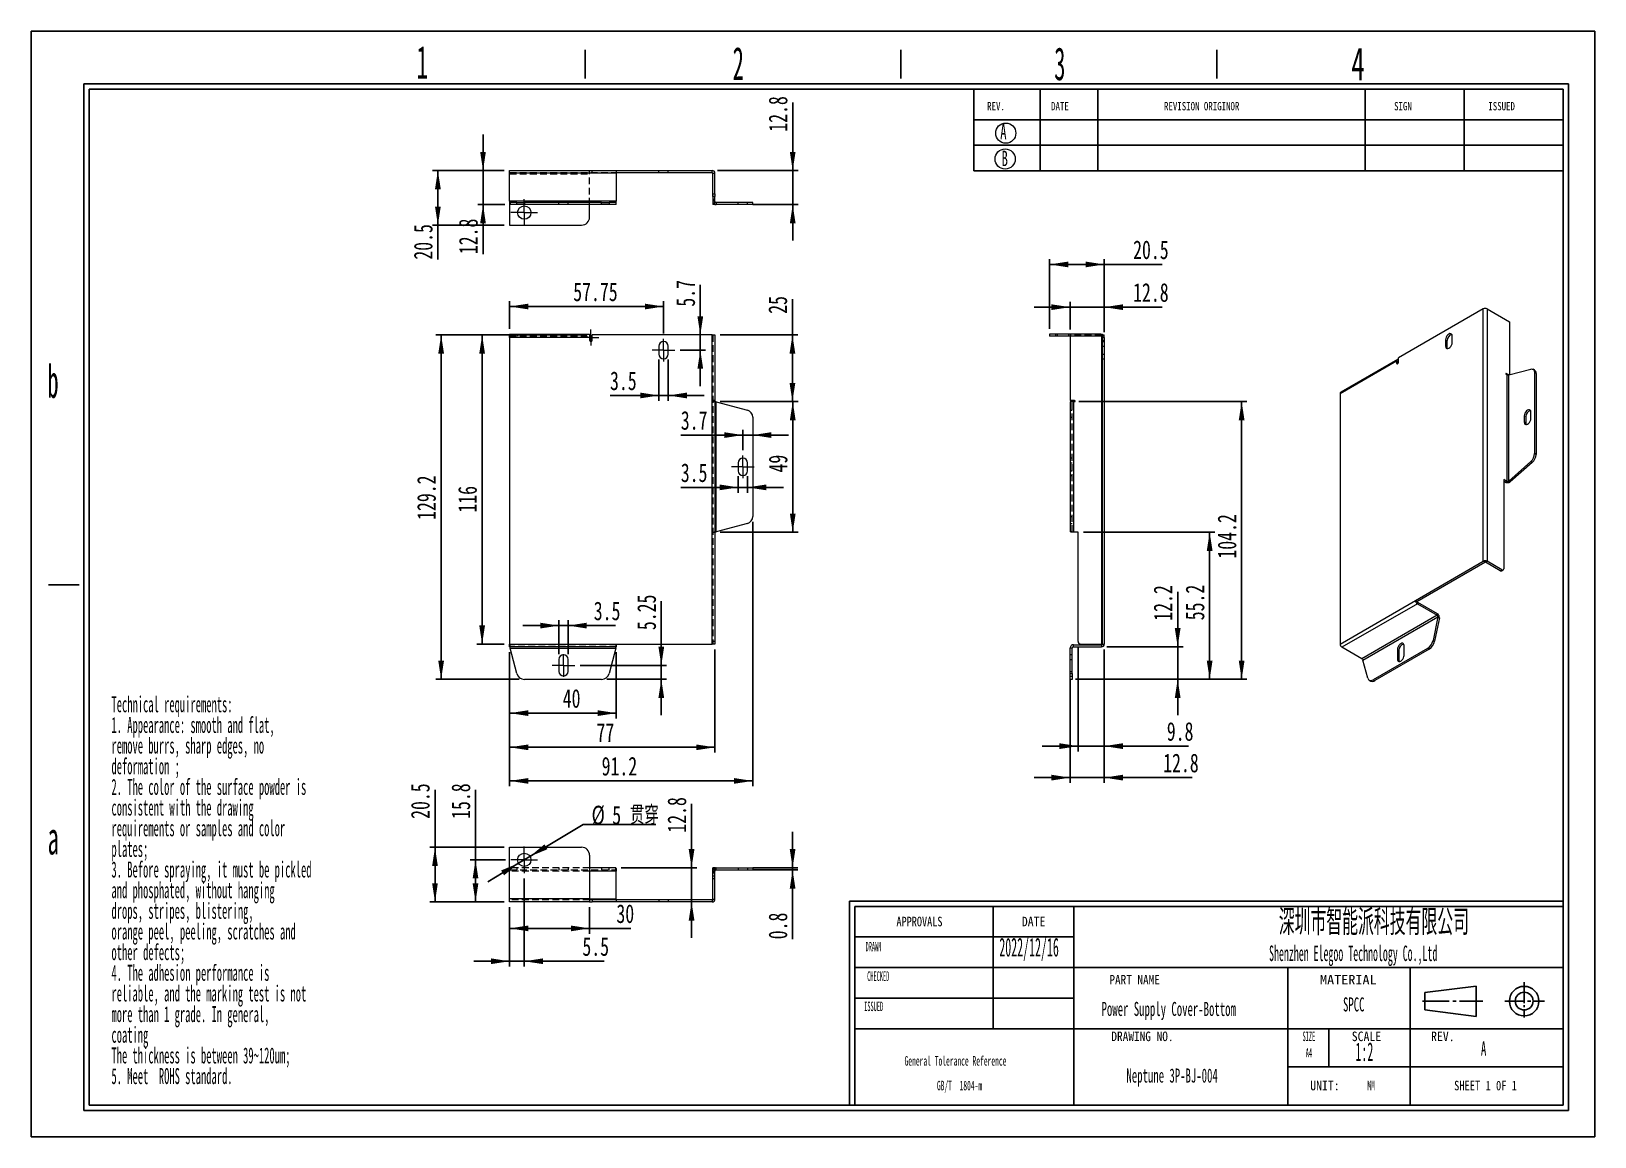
# Model space of a CAD drawing. Header units: millimetres. Extents: x 2 to 295, y 1 to 209.
import ezdxf

# ---------------------------------------------------------------- set-up
doc = ezdxf.new("R2010")
doc.units = ezdxf.units.MM
doc.linetypes.add('CENTER', pattern=[10.16, 6.35, -1.27, 1.27, -1.27])
doc.linetypes.add('HIDDEN', pattern=[1.905, 1.27, -0.635])
doc.layers.add('DIM', color=5, linetype='Continuous')
doc.layers.add('SLD-0', color=179, linetype='Continuous')
doc.layers.add('中心线', color=1, linetype='CENTER', lineweight=15)
doc.styles.add('SLDTEXTSTYLE0', font='TXT', dxfattribs={"width": 0.56})
doc.styles.add('SLDTEXTSTYLE1', font='TXT', dxfattribs={"width": 0.469})
doc.styles.add('SLDTEXTSTYLE10', font='TXT', dxfattribs={"width": 1.089})
doc.styles.add('SLDTEXTSTYLE11', font='TXT', dxfattribs={"width": 0.56, "bigfont": 'bigfont'})
doc.styles.add('SLDTEXTSTYLE12', font='TXT', dxfattribs={"width": 0.805625})
doc.styles.add('SLDTEXTSTYLE13', font='TXT', dxfattribs={"width": 0.7})
doc.styles.add('SLDTEXTSTYLE14', font='TXT', dxfattribs={"width": 0.7, "bigfont": 'bigfont'})
doc.styles.add('SLDTEXTSTYLE2', font='TXT', dxfattribs={"width": 0.484})
doc.styles.add('SLDTEXTSTYLE3', font='TXT', dxfattribs={"width": 0.40535})
doc.styles.add('SLDTEXTSTYLE4', font='TXT', dxfattribs={"width": 0.6})
doc.styles.add('SLDTEXTSTYLE5', font='TXT', dxfattribs={"width": 0.5025})
doc.styles.add('SLDTEXTSTYLE6', font='TXT', dxfattribs={"width": 0.9075})
doc.styles.add('SLDTEXTSTYLE7', font='TXT', dxfattribs={"width": 0.870455})
doc.styles.add('SLDTEXTSTYLE8', font='TXT', dxfattribs={"width": 0.7865})
doc.styles.add('SLDTEXTSTYLE9', font='TXT', dxfattribs={"width": 0.862222})
doc.dimstyles.new('SLDDIMSTYLE0', dxfattribs={"dimtxt": 3.5, "dimasz": 3.5, "dimexe": 0, "dimexo": 0.0625, "dimgap": 0.875, "dimtad": 2, "dimlfac": 2, "dimrnd": 1e-09, "dimzin": 12, "dimdsep": 46, "dimtxsty": 'SLDTEXTSTYLE1', "dimsah": 1, "dimcen": 0.09, "dimadec": 0, "dimazin": 3, "dimtfac": 1, "dimtofl": 0, "dimtmove": 0, "dimatfit": 3, "dimfxl": 0, "dimfrac": 2, "dimtolj": 1, "dimtzin": 12, "dimarcsym": 0})
doc.dimstyles.new('SLDDIMSTYLE1', dxfattribs={"dimtxt": 3.5, "dimasz": 3.5, "dimexe": 0, "dimexo": 0.0625, "dimgap": 0.875, "dimtad": 2, "dimlfac": 2, "dimrnd": 1e-09, "dimzin": 12, "dimdsep": 46, "dimtxsty": 'SLDTEXTSTYLE1', "dimsah": 1, "dimcen": 0.09, "dimadec": 0, "dimazin": 3, "dimtfac": 1, "dimtmove": 0, "dimatfit": 0, "dimfxl": 0, "dimfrac": 2, "dimtolj": 1, "dimtzin": 12, "dimarcsym": 0})
doc.dimstyles.new('SLDDIMSTYLE2', dxfattribs={"dimtxt": 3.5, "dimasz": 3.5, "dimexe": 0, "dimexo": 0.0625, "dimgap": 0.875, "dimtad": 0, "dimtih": 1, "dimtoh": 1, "dimlfac": 2, "dimrnd": 1e-09, "dimzin": 12, "dimdsep": 46, "dimtxsty": 'SLDTEXTSTYLE1', "dimsah": 1, "dimcen": 0, "dimadec": 0, "dimazin": 3, "dimtfac": 1, "dimtmove": 0, "dimatfit": 3, "dimfxl": 0, "dimfrac": 2, "dimtolj": 1, "dimtzin": 12, "dimarcsym": 0})
doc.dimstyles.new('SLDDIMSTYLE3', dxfattribs={"dimtxt": 3.5, "dimasz": 3.5, "dimexe": 0, "dimexo": 0.0625, "dimgap": 0.875, "dimtad": 2, "dimlfac": 2, "dimrnd": 1e-09, "dimdsep": 46, "dimtxsty": 'SLDTEXTSTYLE1', "dimsah": 1, "dimcen": 0.09, "dimadec": 0, "dimazin": 2, "dimtfac": 1, "dimtmove": 0, "dimatfit": 0, "dimfxl": 0, "dimfrac": 2, "dimtolj": 1, "dimtzin": 12, "dimarcsym": 0})

msp = doc.modelspace()

# ---------------------------------------------------------------- texts
at = {"color": 7, "linetype": 'Continuous', "lineweight": 0, "char_height": 3.5, "attachment_point": 1, "style": 'SLDTEXTSTYLE1'}
for s, insert in [('2022/12/16', (183.4114, 38.6085)), ('1:2', (250.2177, 19.0012))]:
    msp.add_mtext(s, dxfattribs=dict(at, insert=insert))
at = {"layer": 'SLD-0'}
for s, insert, char_height, attachment_point, style in [('1', (74.111, 205.9712), 6.172, 1, 'SLDTEXTSTYLE5'), ('2', (133.3881, 205.7276), 6.172, 1, 'SLDTEXTSTYLE5'), ('3', (193.7066, 205.6655), 6.172, 1, 'SLDTEXTSTYLE5'), ('4', (249.4405, 205.6593), 6.172, 1, 'SLDTEXTSTYLE4'), ('A', (183.5778, 191.2862), 2.9034, 1, 'SLDTEXTSTYLE4'), ('B', (183.8319, 186.2712), 2.9034, 1, 'SLDTEXTSTYLE4'), ('b', (4.8346, 146.0918), 6.172, 1, 'SLDTEXTSTYLE5'), ('a', (4.8798, 60.4234), 6.172, 1, 'SLDTEXTSTYLE5'), ('\\M+1905B圳\\M+18E73\\M+19271\\M+1945C\\M+19468\\M+189C8\\M+18B5A\\M+1974C\\M+18CC0\\M+18CF6\\M+18E69', (253.6756, 43.9429), 4.82808, 2, 'SLDTEXTSTYLE11'), ('Power Supply Cover-Bottom', (215.1895, 26.5924), 2.645833, 2, 'SLDTEXTSTYLE0'), ('SPCC', (249.8992, 27.4383), 2.64583, 2, 'SLDTEXTSTYLE0'), ('A', (274.2584, 19.1737), 2.6458, 2, 'SLDTEXTSTYLE0'), ('Neptune 3P-BJ-004', (215.8264, 14.0956), 2.645833, 2, 'SLDTEXTSTYLE0')]:
    msp.add_mtext(s, dxfattribs=dict(at, insert=insert, char_height=char_height, attachment_point=attachment_point, style=style))
at = {"layer": 'SLD-0', "color": 179}
for s, insert, char_height, attachment_point, style in [('REV.', (181.1288, 195.4001), 1.55363, 1, 'SLDTEXTSTYLE8'), ('DATE', (193.1265, 195.4001), 1.55363, 1, 'SLDTEXTSTYLE8'), ('REVISION ORIGINOR', (214.3082, 195.4001), 1.553633, 1, 'SLDTEXTSTYLE8'), ('SIGN', (257.4664, 195.4001), 1.55363, 1, 'SLDTEXTSTYLE8'), ('ISSUED', (275.1481, 195.4001), 1.55363, 1, 'SLDTEXTSTYLE8'), ('APPROVALS', (168.4266, 42.5627), 1.79265, 2, 'SLDTEXTSTYLE8'), ('DATE', (189.8496, 42.5627), 1.79265, 2, 'SLDTEXTSTYLE6'), ('DRAWN', (159.8036, 37.8529), 1.79265, 2, 'SLDTEXTSTYLE3'), ('Shenzhen Elegoo Technology Co.,Ltd', (249.7983, 37.1647), 2.910417, 2, 'SLDTEXTSTYLE1'), ('CHECKED', (160.6957, 32.3147), 1.79265, 2, 'SLDTEXTSTYLE3'), ('PART NAME', (208.7939, 31.6454), 1.79265, 2, 'SLDTEXTSTYLE9'), ('MATERIAL', (248.8802, 31.6454), 1.79265, 2, 'SLDTEXTSTYLE10'), ('ISSUED', (159.837, 26.6544), 1.79265, 2, 'SLDTEXTSTYLE3'), ('DRAWING NO.', (210.268, 21.0216), 1.792654, 2, 'SLDTEXTSTYLE7'), ('SIZE', (241.4789, 21.0216), 1.79265, 2, 'SLDTEXTSTYLE3'), ('SCALE', (252.2889, 21.0216), 1.79265, 2, 'SLDTEXTSTYLE6'), ('REV.', (266.6102, 21.0216), 1.79265, 2, 'SLDTEXTSTYLE6'), ('A4', (241.4898, 17.9531), 1.79265, 2, 'SLDTEXTSTYLE3'), ('UNIT:', (244.4987, 11.7907), 1.79265, 2, 'SLDTEXTSTYLE6'), ('MM', (253.1609, 11.7907), 1.79265, 2, 'SLDTEXTSTYLE2'), ('SHEET 1 0F 1', (274.62, 11.7907), 1.792654, 2, 'SLDTEXTSTYLE12')]:
    msp.add_mtext(s, dxfattribs=dict(at, insert=insert, char_height=char_height, attachment_point=attachment_point, style=style))

# ---------------------------------------------------------------- blocks, each defined once
blk = doc.blocks.new('SW_NOTE_0')
at = {"layer": 'SLD-0', "color": 0, "char_height": 3, "attachment_point": 1, "style": 'SLDTEXTSTYLE2'}
for s, insert in [('Technical requirements:', (0, 3.87)), ('1. Appearance: smooth and flat,', (0, -0.01)), ('remove burrs, sharp edges, no', (0, -3.88)), ('deformation ;', (0, -7.76)), ('2. The color of the surface powder is', (0, -11.63)), ('consistent with the drawing', (0, -15.51)), ('requirements or samples and color', (0, -19.38)), ('plates;', (0, -23.26)), ('3. Before spraying, it must be pickled', (0, -27.13)), ('and phosphated, without hanging', (0, -31.01)), ('drops, stripes, blistering,', (0, -34.88)), ('orange peel, peeling, scratches and', (0, -38.76)), ('other defects;', (0, -42.63)), ('4. The adhesion performance is', (0, -46.51)), ('reliable, and the marking test is not', (0, -50.38)), ('more than 1 grade. In general,', (0, -54.26)), ('coating', (0, -58.13)), ('The thickness is between 39~120um;', (0, -62.01)), ('5. Meet  ROHS standard.', (0, -65.88))]:
    blk.add_mtext(s, dxfattribs=dict(at, insert=insert))
blk = doc.blocks.new('SW_NOTE_1')
at = {"layer": 'SLD-0', "color": 0, "char_height": 1.7927, "attachment_point": 2, "style": 'SLDTEXTSTYLE2'}
for s, insert in [('General Tolerance Reference', (12.75, 2.31)), ('GB/T  1804-m', (13.51, -2.32))]:
    blk.add_mtext(s, dxfattribs=dict(at, insert=insert))
blk = doc.blocks.new('_D')
at = {"layer": 'DIM'}
for p, q in [((106.05, 151.7), (77.7, 151.7)), ((78.7, 87.1), (78.7, 151.7)), ((93.34, 87.1), (77.7, 87.1))]:
    blk.add_line(p, q, dxfattribs=at)
for points in [[(78.7, 151.7), (78.16, 148.2), (79.24, 148.2)], [(78.7, 87.1), (79.24, 90.6), (78.16, 90.6)]]:
    blk.add_solid(points, dxfattribs=at)
at = {"layer": 'DIM', "insert": (74.19, 117.01), "char_height": 3.5, "attachment_point": 1, "rotation": 90, "style": 'SLDTEXTSTYLE13'}
blk.add_mtext('129.2', dxfattribs=at)
blk = doc.blocks.new('_D_1')
at = {"layer": 'DIM'}
for p, q in [((106.05, 151.7), (85.39, 151.7)), ((86.39, 93.7), (86.39, 151.7)), ((90.55, 93.7), (85.39, 93.7))]:
    blk.add_line(p, q, dxfattribs=at)
for points in [[(86.39, 151.7), (85.85, 148.2), (86.93, 148.2)], [(86.39, 93.7), (86.93, 97.2), (85.85, 97.2)]]:
    blk.add_solid(points, dxfattribs=at)
at = {"layer": 'DIM', "insert": (81.88, 118.37), "char_height": 3.5, "attachment_point": 1, "rotation": 90, "style": 'SLDTEXTSTYLE13'}
blk.add_mtext('116', dxfattribs=at)
blk = doc.blocks.new('_D_2')
at = {"layer": 'DIM'}
for p, q in [((91.55, 92.2), (91.55, 79.76)), ((111.55, 92.2), (111.55, 79.76)), ((91.55, 80.76), (111.55, 80.76))]:
    blk.add_line(p, q, dxfattribs=at)
for points in [[(91.55, 80.76), (95.05, 80.22), (95.05, 81.3)], [(111.55, 80.76), (108.05, 81.3), (108.05, 80.22)]]:
    blk.add_solid(points, dxfattribs=at)
at = {"layer": 'DIM', "insert": (101.51, 85.27), "char_height": 3.5, "attachment_point": 1, "style": 'SLDTEXTSTYLE13'}
blk.add_mtext('40', dxfattribs=at)
blk = doc.blocks.new('_D_3')
at = {"layer": 'DIM'}
for p, q in [((91.55, 92.2), (91.55, 73.35)), ((130.05, 92.7), (130.05, 73.35)), ((91.55, 74.35), (130.05, 74.35))]:
    blk.add_line(p, q, dxfattribs=at)
for points in [[(91.55, 74.35), (95.05, 73.81), (95.05, 74.88)], [(130.05, 74.35), (126.55, 74.88), (126.55, 73.81)]]:
    blk.add_solid(points, dxfattribs=at)
at = {"layer": 'DIM', "insert": (107.84, 78.86), "char_height": 3.5, "attachment_point": 1, "style": 'SLDTEXTSTYLE13'}
blk.add_mtext('77', dxfattribs=at)
blk = doc.blocks.new('_D_4')
at = {"layer": 'DIM'}
for p, q in [((137.15, 116.64), (137.15, 67.04)), ((91.55, 92.2), (91.55, 67.04)), ((91.55, 68.04), (137.15, 68.04))]:
    blk.add_line(p, q, dxfattribs=at)
for points in [[(91.55, 68.04), (95.05, 67.51), (95.05, 68.58)], [(137.15, 68.04), (133.65, 68.58), (133.65, 67.51)]]:
    blk.add_solid(points, dxfattribs=at)
at = {"layer": 'DIM', "insert": (108.81, 72.56), "char_height": 3.5, "attachment_point": 1, "style": 'SLDTEXTSTYLE13'}
blk.add_mtext('91.2', dxfattribs=at)
blk = doc.blocks.new('_D_5')
at = {"layer": 'DIM'}
for p, q in [((144.6, 151.7), (144.6, 158.4)), ((131.05, 151.7), (145.6, 151.7)), ((144.6, 139.2), (144.6, 151.7)), ((131.05, 139.2), (145.6, 139.2))]:
    blk.add_line(p, q, dxfattribs=at)
for points in [[(144.6, 151.7), (144.06, 148.2), (145.14, 148.2)], [(144.6, 139.2), (145.14, 142.7), (144.06, 142.7)]]:
    blk.add_solid(points, dxfattribs=at)
at = {"layer": 'DIM', "insert": (140.09, 155.67), "char_height": 3.5, "attachment_point": 1, "rotation": 90, "style": 'SLDTEXTSTYLE13'}
blk.add_mtext('25', dxfattribs=at)
blk = doc.blocks.new('_D_6')
at = {"layer": 'DIM'}
for p, q in [((131.05, 139.2), (145.66, 139.2)), ((144.66, 114.7), (144.66, 139.2)), ((131.05, 114.7), (145.66, 114.7))]:
    blk.add_line(p, q, dxfattribs=at)
for points in [[(144.66, 139.2), (144.12, 135.7), (145.2, 135.7)], [(144.66, 114.7), (145.2, 118.2), (144.12, 118.2)]]:
    blk.add_solid(points, dxfattribs=at)
at = {"layer": 'DIM', "insert": (140.15, 125.9), "char_height": 3.5, "attachment_point": 1, "rotation": 90, "style": 'SLDTEXTSTYLE13'}
blk.add_mtext('49', dxfattribs=at)
blk = doc.blocks.new('_D_7')
at = {"layer": 'DIM'}
for p, q in [((91.55, 152.85), (91.55, 158.04)), ((120.43, 157.04), (91.55, 157.04)), ((120.43, 151.97), (120.43, 158.04))]:
    blk.add_line(p, q, dxfattribs=at)
for points in [[(91.55, 157.04), (95.05, 156.5), (95.05, 157.57)], [(120.43, 157.04), (116.93, 157.57), (116.93, 156.5)]]:
    blk.add_solid(points, dxfattribs=at)
at = {"layer": 'DIM', "insert": (103.48, 161.55), "char_height": 3.5, "attachment_point": 1, "style": 'SLDTEXTSTYLE13'}
blk.add_mtext('57.75', dxfattribs=at)
blk = doc.blocks.new('_D_8')
at = {"layer": 'DIM'}
for p, q in [((119.55, 147.1), (119.55, 139.35)), ((121.3, 147.1), (121.3, 139.35)), ((119.55, 140.35), (110.38, 140.35)), ((119.55, 140.35), (121.3, 140.35)), ((121.3, 140.35), (128.03, 140.35))]:
    blk.add_line(p, q, dxfattribs=at)
for points in [[(119.55, 140.35), (116.05, 140.89), (116.05, 139.81)], [(121.3, 140.35), (124.8, 139.81), (124.8, 140.89)]]:
    blk.add_solid(points, dxfattribs=at)
at = {"layer": 'DIM', "insert": (110.38, 144.86), "char_height": 3.5, "attachment_point": 1, "style": 'SLDTEXTSTYLE13'}
blk.add_mtext('3.5', dxfattribs=at)
blk = doc.blocks.new('_D_9')
at = {"layer": 'DIM'}
for p, q in [((100.78, 97.18), (94.05, 97.18)), ((100.78, 91.85), (100.78, 98.18)), ((100.78, 97.18), (102.53, 97.18)), ((102.53, 91.85), (102.53, 98.18)), ((102.53, 97.18), (111.41, 97.18))]:
    blk.add_line(p, q, dxfattribs=at)
for points in [[(100.78, 97.18), (97.28, 97.72), (97.28, 96.64)], [(102.53, 97.18), (106.03, 96.64), (106.03, 97.72)]]:
    blk.add_solid(points, dxfattribs=at)
at = {"layer": 'DIM', "insert": (107.33, 101.69), "char_height": 3.5, "attachment_point": 1, "style": 'SLDTEXTSTYLE13'}
blk.add_mtext('3.5', dxfattribs=at)
blk = doc.blocks.new('_D_10')
at = {"layer": 'DIM'}
for p, q in [((134.43, 125.2), (134.43, 122.11)), ((136.18, 125.2), (136.18, 122.11)), ((134.43, 123.11), (123.66, 123.11)), ((134.43, 123.11), (136.18, 123.11)), ((136.18, 123.11), (142.91, 123.11))]:
    blk.add_line(p, q, dxfattribs=at)
for points in [[(134.43, 123.11), (130.93, 123.65), (130.93, 122.57)], [(136.18, 123.11), (139.68, 122.57), (139.68, 123.65)]]:
    blk.add_solid(points, dxfattribs=at)
at = {"layer": 'DIM', "insert": (123.66, 127.62), "char_height": 3.5, "attachment_point": 1, "style": 'SLDTEXTSTYLE13'}
blk.add_mtext('3.5', dxfattribs=at)
blk = doc.blocks.new('_D_11')
at = {"layer": 'DIM'}
for p, q in [((120, 89.72), (120, 101.78)), ((104.78, 89.72), (121, 89.72)), ((120, 89.72), (120, 87.1)), ((109.77, 87.1), (121, 87.1)), ((120, 87.1), (120, 80.37))]:
    blk.add_line(p, q, dxfattribs=at)
for points in [[(120, 89.72), (120.54, 93.22), (119.46, 93.22)], [(120, 87.1), (119.46, 83.6), (120.54, 83.6)]]:
    blk.add_solid(points, dxfattribs=at)
at = {"layer": 'DIM', "insert": (115.49, 96.33), "char_height": 3.5, "attachment_point": 1, "rotation": 90, "style": 'SLDTEXTSTYLE13'}
blk.add_mtext('5.25', dxfattribs=at)
blk = doc.blocks.new('_D_12')
at = {"layer": 'DIM'}
for p, q in [((135.3, 132.92), (123.66, 132.92)), ((135.3, 130.07), (135.3, 133.92)), ((135.3, 132.92), (137.15, 132.92)), ((137.15, 132.92), (143.88, 132.92))]:
    blk.add_line(p, q, dxfattribs=at)
for points in [[(135.3, 132.92), (131.8, 133.46), (131.8, 132.38)], [(137.15, 132.92), (140.65, 132.38), (140.65, 133.46)]]:
    blk.add_solid(points, dxfattribs=at)
at = {"layer": 'DIM', "insert": (123.66, 137.43), "char_height": 3.5, "attachment_point": 1, "style": 'SLDTEXTSTYLE13'}
blk.add_mtext('3.7', dxfattribs=at)
blk = doc.blocks.new('_D_13')
at = {"layer": 'DIM'}
for p, q in [((127.32, 151.7), (127.32, 161.1)), ((127.32, 148.85), (127.32, 151.7)), ((123.55, 148.85), (128.32, 148.85)), ((127.32, 148.85), (127.32, 142.12))]:
    blk.add_line(p, q, dxfattribs=at)
for points in [[(127.32, 151.7), (127.86, 155.2), (126.78, 155.2)], [(127.32, 148.85), (126.78, 145.35), (127.86, 145.35)]]:
    blk.add_solid(points, dxfattribs=at)
at = {"layer": 'DIM', "insert": (122.81, 157.01), "char_height": 3.5, "attachment_point": 1, "rotation": 90, "style": 'SLDTEXTSTYLE13'}
blk.add_mtext('5.7', dxfattribs=at)
blk = doc.blocks.new('SW_CENTERMARKSYMBOL_0')
at = {"layer": '中心线', "color": 0}
for p, q in [((-1.25, 0), (-1.5, 0)), ((0, 0), (-1.25, 0)), ((0, 1.25), (0, 1.5)), ((0, 0), (0, 1.25)), ((0, 0), (0, -1.25)), ((0, 0), (1.25, 0)), ((1.25, 0), (1.5, 0)), ((0, -1.25), (0, -1.5))]:
    blk.add_line(p, q, dxfattribs=at)
blk = doc.blocks.new('SW_CENTERMARKSYMBOL_1')
at = {"layer": '中心线', "color": 0}
for p, q in [((-1.25, 0), (-2.125, 0)), ((0, 0), (-1.25, 0)), ((0, 1.25), (0, 2.125)), ((0, 0), (0, 1.25)), ((0, 0), (0, -1.25)), ((0, 0), (1.25, 0)), ((1.25, 0), (2.125, 0)), ((0, -1.25), (0, -2.125))]:
    blk.add_line(p, q, dxfattribs=at)
blk = doc.blocks.new('SW_CENTERMARKSYMBOL_2')
at = {"layer": '中心线', "color": 0}
for p, q in [((-1.25, 0), (-2.125, 0)), ((0, 0), (-1.25, 0)), ((0, 1.25), (0, 2.125)), ((0, 0), (0, 1.25)), ((0, 0), (0, -1.25)), ((0, 0), (1.25, 0)), ((1.25, 0), (2.125, 0)), ((0, -1.25), (0, -2.125))]:
    blk.add_line(p, q, dxfattribs=at)
blk = doc.blocks.new('SW_CENTERMARKSYMBOL_3')
at = {"layer": '中心线', "color": 0}
for p, q in [((-1.25, 0), (-2.125, 0)), ((0, 0), (-1.25, 0)), ((0, 1.25), (0, 2.125)), ((0, 0), (0, 1.25)), ((0, 0), (0, -1.25)), ((0, 0), (1.25, 0)), ((1.25, 0), (2.125, 0)), ((0, -1.25), (0, -2.125))]:
    blk.add_line(p, q, dxfattribs=at)
blk = doc.blocks.new('_D_14')
at = {"layer": 'DIM'}
for p, q in [((192.84, 152.85), (192.84, 165.93)), ((203.09, 164.93), (192.84, 164.93)), ((203.09, 152.2), (203.09, 165.93)), ((203.09, 164.93), (213.95, 164.93))]:
    blk.add_line(p, q, dxfattribs=at)
for points in [[(192.84, 164.93), (196.34, 164.39), (196.34, 165.47)], [(203.09, 164.93), (199.59, 165.47), (199.59, 164.39)]]:
    blk.add_solid(points, dxfattribs=at)
at = {"layer": 'DIM', "insert": (208.51, 169.44), "char_height": 3.5, "attachment_point": 1, "style": 'SLDTEXTSTYLE13'}
blk.add_mtext('20.5', dxfattribs=at)
blk = doc.blocks.new('_D_15')
at = {"layer": 'DIM'}
for p, q in [((196.69, 156.92), (189.96, 156.92)), ((196.69, 152.7), (196.69, 157.92)), ((196.69, 156.92), (203.09, 156.92)), ((203.09, 152.2), (203.09, 157.92)), ((203.09, 156.92), (213.95, 156.92))]:
    blk.add_line(p, q, dxfattribs=at)
for points in [[(196.69, 156.92), (193.19, 157.45), (193.19, 156.38)], [(203.09, 156.92), (206.59, 156.38), (206.59, 157.45)]]:
    blk.add_solid(points, dxfattribs=at)
at = {"layer": 'DIM', "insert": (208.51, 161.43), "char_height": 3.5, "attachment_point": 1, "style": 'SLDTEXTSTYLE13'}
blk.add_mtext('12.8', dxfattribs=at)
blk = doc.blocks.new('_D_16')
at = {"layer": 'DIM'}
for p, q in [((198.19, 93.2), (198.19, 73.57)), ((203.09, 92.7), (203.09, 73.57)), ((198.19, 74.57), (191.46, 74.57)), ((198.19, 74.57), (203.09, 74.57)), ((203.09, 74.57), (218.91, 74.57))]:
    blk.add_line(p, q, dxfattribs=at)
for points in [[(198.19, 74.57), (194.69, 75.11), (194.69, 74.03)], [(203.09, 74.57), (206.59, 74.03), (206.59, 75.11)]]:
    blk.add_solid(points, dxfattribs=at)
at = {"layer": 'DIM', "insert": (214.83, 79.08), "char_height": 3.5, "attachment_point": 1, "style": 'SLDTEXTSTYLE13'}
blk.add_mtext('9.8', dxfattribs=at)
blk = doc.blocks.new('_D_17')
at = {"layer": 'DIM'}
for p, q in [((203.09, 92.7), (203.09, 67.66)), ((196.69, 87.21), (196.69, 67.66)), ((196.69, 68.66), (189.96, 68.66)), ((203.09, 68.66), (196.69, 68.66)), ((203.09, 68.66), (219.59, 68.66))]:
    blk.add_line(p, q, dxfattribs=at)
for points in [[(196.69, 68.66), (193.19, 69.2), (193.19, 68.12)], [(203.09, 68.66), (206.59, 68.12), (206.59, 69.2)]]:
    blk.add_solid(points, dxfattribs=at)
at = {"layer": 'DIM', "insert": (214.15, 73.17), "char_height": 3.5, "attachment_point": 1, "style": 'SLDTEXTSTYLE13'}
blk.add_mtext('12.8', dxfattribs=at)
blk = doc.blocks.new('_D_18')
at = {"layer": 'DIM'}
for p, q in [((216.87, 93.2), (216.87, 103.53)), ((203.59, 93.2), (217.87, 93.2)), ((216.87, 87.1), (216.87, 93.2)), ((197.69, 87.1), (217.87, 87.1)), ((216.87, 87.1), (216.87, 80.37))]:
    blk.add_line(p, q, dxfattribs=at)
for points in [[(216.87, 93.2), (217.41, 96.7), (216.33, 96.7)], [(216.87, 87.1), (216.33, 83.6), (217.41, 83.6)]]:
    blk.add_solid(points, dxfattribs=at)
at = {"layer": 'DIM', "insert": (212.36, 98.09), "char_height": 3.5, "attachment_point": 1, "rotation": 90, "style": 'SLDTEXTSTYLE13'}
blk.add_mtext('12.2', dxfattribs=at)
blk = doc.blocks.new('_D_19')
at = {"layer": 'DIM'}
for p, q in [((199.19, 114.7), (223.87, 114.7)), ((222.87, 87.1), (222.87, 114.7)), ((197.69, 87.1), (223.87, 87.1))]:
    blk.add_line(p, q, dxfattribs=at)
for points in [[(222.87, 114.7), (222.33, 111.2), (223.41, 111.2)], [(222.87, 87.1), (223.41, 90.6), (222.33, 90.6)]]:
    blk.add_solid(points, dxfattribs=at)
at = {"layer": 'DIM', "insert": (218.36, 98.18), "char_height": 3.5, "attachment_point": 1, "rotation": 90, "style": 'SLDTEXTSTYLE13'}
blk.add_mtext('55.2', dxfattribs=at)
blk = doc.blocks.new('_D_20')
at = {"layer": 'DIM'}
for p, q in [((198.34, 139.2), (229.87, 139.2)), ((228.87, 87.1), (228.87, 139.2)), ((197.69, 87.1), (229.87, 87.1))]:
    blk.add_line(p, q, dxfattribs=at)
for points in [[(228.87, 139.2), (228.33, 135.7), (229.41, 135.7)], [(228.87, 87.1), (229.41, 90.6), (228.33, 90.6)]]:
    blk.add_solid(points, dxfattribs=at)
at = {"layer": 'DIM', "insert": (224.36, 109.75), "char_height": 3.5, "attachment_point": 1, "rotation": 90, "style": 'SLDTEXTSTYLE13'}
blk.add_mtext('104.2', dxfattribs=at)
blk = doc.blocks.new('_D_21')
at = {"layer": 'DIM'}
for p, q in [((95.37, 53.88), (105.34, 59.88)), ((105.34, 59.88), (118.96, 59.88)), ((93.23, 52.6), (95.37, 53.88)), ((93.23, 52.6), (87.47, 49.12))]:
    blk.add_line(p, q, dxfattribs=at)
for points in [[(95.37, 53.88), (98.65, 55.23), (98.09, 56.15)], [(93.23, 52.6), (89.96, 51.25), (90.51, 50.33)]]:
    blk.add_solid(points, dxfattribs=at)
at = {"layer": 'DIM', "char_height": 3.5, "attachment_point": 1}
for s, insert, style in [('%%c', (106.93, 63.39), 'SLDTEXTSTYLE13'), ('5', (110.8, 63.39), 'SLDTEXTSTYLE13'), ('贯\\M+190FA', (114.13, 63.39), 'SLDTEXTSTYLE14')]:
    blk.add_mtext(s, dxfattribs=dict(at, insert=insert, style=style))
blk = doc.blocks.new('_D_22')
at = {"layer": 'DIM'}
for p, q in [((144.63, 51.74), (144.63, 58.47)), ((137.15, 51.74), (145.63, 51.74)), ((137.15, 51.34), (145.63, 51.34)), ((144.63, 51.74), (144.63, 51.34)), ((144.63, 51.34), (144.63, 38.33))]:
    blk.add_line(p, q, dxfattribs=at)
for points in [[(144.63, 51.74), (145.17, 55.24), (144.1, 55.24)], [(144.63, 51.34), (144.1, 47.84), (145.17, 47.84)]]:
    blk.add_solid(points, dxfattribs=at)
at = {"layer": 'DIM', "insert": (140.12, 38.33), "char_height": 3.5, "attachment_point": 1, "rotation": 90, "style": 'SLDTEXTSTYLE13'}
blk.add_mtext('0.8', dxfattribs=at)
blk = doc.blocks.new('_D_23')
at = {"layer": 'DIM'}
for p, q in [((77.55, 55.59), (77.55, 66.37)), ((90.55, 55.59), (76.55, 55.59)), ((77.55, 55.59), (77.55, 45.34)), ((90.55, 45.34), (76.55, 45.34))]:
    blk.add_line(p, q, dxfattribs=at)
for points in [[(77.55, 55.59), (77.01, 52.09), (78.08, 52.09)], [(77.55, 45.34), (78.08, 48.84), (77.01, 48.84)]]:
    blk.add_solid(points, dxfattribs=at)
at = {"layer": 'DIM', "insert": (73.03, 60.92), "char_height": 3.5, "attachment_point": 1, "rotation": 90, "style": 'SLDTEXTSTYLE13'}
blk.add_mtext('20.5', dxfattribs=at)
blk = doc.blocks.new('_D_24')
at = {"layer": 'DIM'}
for p, q in [((85.15, 53.24), (85.15, 66.37)), ((90.8, 53.24), (84.15, 53.24)), ((85.15, 53.24), (85.15, 45.34)), ((90.55, 45.34), (84.15, 45.34))]:
    blk.add_line(p, q, dxfattribs=at)
for points in [[(85.15, 53.24), (84.61, 49.74), (85.69, 49.74)], [(85.15, 45.34), (85.69, 48.84), (84.61, 48.84)]]:
    blk.add_solid(points, dxfattribs=at)
at = {"layer": 'DIM', "insert": (80.64, 60.92), "char_height": 3.5, "attachment_point": 1, "rotation": 90, "style": 'SLDTEXTSTYLE13'}
blk.add_mtext('15.8', dxfattribs=at)
blk = doc.blocks.new('_D_25')
at = {"layer": 'DIM'}
for p, q in [((94.3, 49.74), (94.3, 33.21)), ((91.55, 44.34), (91.55, 33.21)), ((91.55, 34.21), (84.82, 34.21)), ((94.3, 34.21), (91.55, 34.21)), ((94.3, 34.21), (109.29, 34.21))]:
    blk.add_line(p, q, dxfattribs=at)
for points in [[(91.55, 34.21), (88.05, 34.75), (88.05, 33.68)], [(94.3, 34.21), (97.8, 33.68), (97.8, 34.75)]]:
    blk.add_solid(points, dxfattribs=at)
at = {"layer": 'DIM', "insert": (105.2, 38.73), "char_height": 3.5, "attachment_point": 1, "style": 'SLDTEXTSTYLE13'}
blk.add_mtext('5.5', dxfattribs=at)
blk = doc.blocks.new('_D_26')
at = {"layer": 'DIM'}
for p, q in [((91.55, 44.34), (91.55, 39.38)), ((106.55, 44.34), (106.55, 39.38)), ((91.55, 40.38), (106.55, 40.38)), ((106.55, 40.38), (114.3, 40.38))]:
    blk.add_line(p, q, dxfattribs=at)
for points in [[(91.55, 40.38), (95.05, 39.84), (95.05, 40.91)], [(106.55, 40.38), (103.05, 40.91), (103.05, 39.84)]]:
    blk.add_solid(points, dxfattribs=at)
at = {"layer": 'DIM', "insert": (111.58, 44.89), "char_height": 3.5, "attachment_point": 1, "style": 'SLDTEXTSTYLE13'}
blk.add_mtext('30', dxfattribs=at)
blk = doc.blocks.new('_D_27')
at = {"layer": 'DIM'}
for p, q in [((125.68, 51.74), (125.68, 63.77)), ((112.49, 51.74), (126.68, 51.74)), ((125.68, 51.74), (125.68, 45.34)), ((125.68, 45.34), (125.68, 38.61))]:
    blk.add_line(p, q, dxfattribs=at)
for points in [[(125.68, 51.74), (126.22, 55.24), (125.14, 55.24)], [(125.68, 45.34), (125.14, 41.84), (126.22, 41.84)]]:
    blk.add_solid(points, dxfattribs=at)
at = {"layer": 'DIM', "insert": (121.16, 58.33), "char_height": 3.5, "attachment_point": 1, "rotation": 90, "style": 'SLDTEXTSTYLE13'}
blk.add_mtext('12.8', dxfattribs=at)
blk = doc.blocks.new('SW_CENTERMARKSYMBOL_4')
at = {"layer": '中心线', "color": 0}
for p, q in [((-1.25, 0), (-2.5, 0)), ((0, 0), (-1.25, 0)), ((0, 1.25), (0, 2.5)), ((0, 0), (0, 1.25)), ((0, 0), (0, -1.25)), ((0, 0), (1.25, 0)), ((1.25, 0), (2.5, 0)), ((0, -1.25), (0, -2.5))]:
    blk.add_line(p, q, dxfattribs=at)
blk = doc.blocks.new('_D_28')
at = {"layer": 'DIM'}
for p, q in [((86.56, 182.55), (86.56, 189.28)), ((90.55, 182.55), (85.56, 182.55)), ((86.56, 176.15), (86.56, 182.55)), ((90.62, 176.15), (85.56, 176.15)), ((86.56, 176.15), (86.56, 166.86))]:
    blk.add_line(p, q, dxfattribs=at)
for points in [[(86.56, 182.55), (87.09, 186.05), (86.02, 186.05)], [(86.56, 176.15), (86.02, 172.65), (87.09, 172.65)]]:
    blk.add_solid(points, dxfattribs=at)
at = {"layer": 'DIM', "insert": (82.04, 166.86), "char_height": 3.5, "attachment_point": 1, "rotation": 90, "style": 'SLDTEXTSTYLE13'}
blk.add_mtext('12.8', dxfattribs=at)
blk = doc.blocks.new('_D_29')
at = {"layer": 'DIM'}
for p, q in [((90.55, 182.55), (77.09, 182.55)), ((78.09, 172.3), (78.09, 182.55)), ((90.55, 172.3), (77.09, 172.3)), ((78.09, 172.3), (78.09, 165.83))]:
    blk.add_line(p, q, dxfattribs=at)
for points in [[(78.09, 182.55), (77.55, 179.05), (78.63, 179.05)], [(78.09, 172.3), (78.63, 175.8), (77.55, 175.8)]]:
    blk.add_solid(points, dxfattribs=at)
at = {"layer": 'DIM', "insert": (73.58, 165.83), "char_height": 3.5, "attachment_point": 1, "rotation": 90, "style": 'SLDTEXTSTYLE13'}
blk.add_mtext('20.5', dxfattribs=at)
blk = doc.blocks.new('_D_30')
at = {"layer": 'DIM'}
for p, q in [((144.65, 182.55), (144.65, 195.28)), ((130.55, 182.55), (145.65, 182.55)), ((144.65, 176.15), (144.65, 182.55)), ((137.15, 176.15), (145.65, 176.15)), ((144.65, 176.15), (144.65, 169.42))]:
    blk.add_line(p, q, dxfattribs=at)
for points in [[(144.65, 182.55), (145.19, 186.05), (144.12, 186.05)], [(144.65, 176.15), (144.12, 172.65), (145.19, 172.65)]]:
    blk.add_solid(points, dxfattribs=at)
at = {"layer": 'DIM', "insert": (140.14, 189.83), "char_height": 3.5, "attachment_point": 1, "rotation": 90, "style": 'SLDTEXTSTYLE13'}
blk.add_mtext('12.8', dxfattribs=at)
blk = doc.blocks.new('SW_CENTERMARKSYMBOL_5')
at = {"layer": '中心线', "color": 0}
for p, q in [((-1.25, 0), (-2.5, 0)), ((0, 0), (-1.25, 0)), ((0, 1.25), (0, 2.5)), ((0, 0), (0, 1.25)), ((0, 0), (0, -1.25)), ((0, 0), (1.25, 0)), ((1.25, 0), (2.5, 0)), ((0, -1.25), (0, -2.5))]:
    blk.add_line(p, q, dxfattribs=at)

# ---------------------------------------------------------------- dimensions: what is measured, and where the dimension line sits
at = {"layer": 'DIM'}
for base, p1, p2, dimstyle, picture, middle in [((144.654, 182.5533), (136.151, 176.1533), (129.5532, 182.5533), 'SLDDIMSTYLE1', '_D_30', (144.654, 192.5533)), ((86.5554, 182.5533), (91.6201, 176.1533), (91.5532, 182.5533), 'SLDDIMSTYLE1', '_D_28', (86.5554, 169.5813)), ((78.0885, 182.5533), (91.5532, 172.3033), (91.5532, 182.5533), 'SLDDIMSTYLE0', '_D_29', (78.0885, 168.5487)), ((127.3199, 151.6992), (122.5532, 148.8492), (130.0532, 151.6992), 'SLDDIMSTYLE1', '_D_13', (127.3199, 159.0541)), ((144.6023, 151.6992), (130.0532, 139.1992), (130.0532, 151.6992), 'SLDDIMSTYLE0', '_D_5', (144.6023, 157.0355)), ((78.6969, 151.6992), (94.3386, 87.0992), (107.0532, 151.6992), 'SLDDIMSTYLE0', '_D', (78.6969, 120.4087)), ((86.3894, 151.6992), (91.5532, 93.6992), (107.0532, 151.6992), 'SLDDIMSTYLE0', '_D_1', (86.3894, 120.4087)), ((144.6628, 139.1992), (130.0532, 114.6992), (130.0532, 139.1992), 'SLDDIMSTYLE0', '_D_6', (144.6628, 127.2593)), ((228.8702, 139.1992), (196.6918, 87.0992), (197.3418, 139.1992), 'SLDDIMSTYLE0', '_D_20', (228.8702, 113.1492)), ((222.8702, 114.6992), (196.6918, 87.0992), (198.1918, 114.6992), 'SLDDIMSTYLE0', '_D_19', (222.8702, 100.8992)), ((119.9977, 87.0992), (103.7782, 89.7242), (108.7677, 87.0992), 'SLDDIMSTYLE1', '_D_11', (119.9977, 99.0532)), ((216.8702, 93.1992), (196.6918, 87.0992), (202.5918, 93.1992), 'SLDDIMSTYLE1', '_D_18', (216.8702, 100.8078)), ((77.5462, 45.3401), (91.5532, 55.5901), (91.5532, 45.3401), 'SLDDIMSTYLE0', '_D_23', (77.5462, 63.643)), ((85.1511, 45.3401), (91.8032, 53.2401), (91.5532, 45.3401), 'SLDDIMSTYLE0', '_D_24', (85.1511, 63.643)), ((125.6767, 45.3401), (111.4862, 51.7401), (129.5532, 45.3401), 'SLDDIMSTYLE1', '_D_27', (125.6767, 61.0487)), ((144.6336, 51.3401), (136.151, 51.7401), (136.151, 51.3401), 'SLDDIMSTYLE3', '_D_22', (144.6336, 40.3753))]:
    dim = msp.add_linear_dim(base=base, p1=p1, p2=p2, angle=90, dimstyle=dimstyle, dxfattribs=at)
    dim.commit()
    dim.dimension.update_dxf_attribs({"geometry": picture, "text_midpoint": middle, "dimtype": 160})
for base, p1, p2, dimstyle, picture, middle in [((192.8418, 164.9277), (203.0918, 151.1992), (192.8418, 151.8492), 'SLDDIMSTYLE0', '_D_14', (211.2309, 164.9277)), ((91.5532, 157.0355), (120.4282, 150.9742), (91.5532, 151.8492), 'SLDDIMSTYLE0', '_D_7', (106.8778, 157.0355)), ((203.0918, 156.9158), (196.6918, 151.6992), (203.0918, 151.1992), 'SLDDIMSTYLE1', '_D_15', (211.2309, 156.9158)), ((121.3032, 140.3499), (119.5532, 148.0992), (121.3032, 148.0992), 'SLDDIMSTYLE1', '_D_8', (112.4214, 140.3499)), ((137.1532, 132.9196), (135.3032, 129.0742), (137.1532, 136.2592), 'SLDDIMSTYLE1', '_D_12', (125.7065, 132.9196)), ((136.1782, 123.1118), (134.4282, 126.1992), (136.1782, 126.1992), 'SLDDIMSTYLE1', '_D_10', (125.7065, 123.1118)), ((137.1532, 68.0436), (91.5532, 93.1992), (137.1532, 117.6392), 'SLDDIMSTYLE0', '_D_4', (111.5281, 68.0436)), ((102.5282, 97.1786), (100.7782, 90.8492), (102.5282, 90.8492), 'SLDDIMSTYLE1', '_D_9', (109.3724, 97.1786)), ((203.0918, 74.5721), (198.1918, 94.1992), (203.0918, 93.6992), 'SLDDIMSTYLE1', '_D_16', (216.8702, 74.5721)), ((130.0532, 74.3451), (91.5532, 93.1992), (130.0532, 93.6992), 'SLDDIMSTYLE0', '_D_3', (109.1963, 74.3451)), ((111.5532, 80.7629), (91.5532, 93.1992), (111.5532, 93.1992), 'SLDDIMSTYLE0', '_D_2', (102.8718, 80.7629)), ((196.6918, 68.6624), (203.0918, 93.6992), (196.6918, 88.211), 'SLDDIMSTYLE1', '_D_17', (216.8702, 68.6624)), ((91.5532, 34.2135), (94.3032, 50.7401), (91.5532, 45.3401), 'SLDDIMSTYLE1', '_D_25', (107.246, 34.2135)), ((106.5532, 40.3753), (91.5532, 45.3401), (106.5532, 45.3401), 'SLDDIMSTYLE0', '_D_26', (112.9438, 40.3753))]:
    dim = msp.add_linear_dim(base=base, p1=p1, p2=p2, dimstyle=dimstyle, dxfattribs=at)
    dim.commit()
    dim.dimension.update_dxf_attribs({"geometry": picture, "text_midpoint": middle, "dimtype": 160})
dim = msp.add_diameter_dim_2p(p1=(95.374, 53.8849), p2=(93.2323, 52.5953), text='<> 贯穿', dimstyle='SLDDIMSTYLE2', dxfattribs=at)
dim.commit()
dim.dimension.update_dxf_attribs({"geometry": '_D_21', "text_midpoint": (112.9438, 61.4191), "dimtype": 163})

# ---------------------------------------------------------------- linework, layer by layer
at = {"color": 7, "linetype": 'Continuous', "lineweight": 15}
for p, q in [((91.5532, 182.0533), (91.5532, 182.5533)), ((91.5532, 182.5533), (111.5532, 182.5533)), ((111.5532, 182.0533), (91.5532, 182.0533)), ((91.5532, 176.8033), (91.5532, 182.0533)), ((111.5532, 182.5533), (111.5532, 182.0533)), ((111.5532, 182.5533), (129.5532, 182.5533)), ((111.5532, 182.1533), (129.5532, 182.1533)), ((111.5532, 182.0533), (111.5532, 176.8033)), ((129.5532, 182.1533), (129.5532, 182.5533)), ((129.6532, 182.0533), (130.0532, 182.0533)), ((129.6532, 178.1533), (129.6532, 182.0533)), ((130.0532, 178.1533), (130.0532, 182.0533)), ((111.5532, 176.8033), (91.5532, 176.8033)), ((91.5532, 176.8033), (91.5532, 172.3033)), ((91.6201, 176.5533), (91.6201, 176.1533)), ((92.8897, 176.5533), (91.6201, 176.5533)), ((92.8897, 176.1533), (91.6201, 176.1533)), ((92.8897, 176.1533), (92.8897, 176.5533)), ((92.8897, 176.5533), (94.3386, 176.5533)), ((94.3386, 176.1533), (92.8897, 176.1533)), ((94.3386, 176.5533), (94.3386, 176.1533)), ((108.7677, 176.5533), (94.3386, 176.5533)), ((108.7677, 176.1533), (94.3386, 176.1533)), ((106.5532, 173.8033), (106.5532, 176.1533)), ((108.7677, 176.1533), (108.7677, 176.5533)), ((108.7677, 176.5533), (110.2166, 176.5533)), ((110.2166, 176.1533), (108.7677, 176.1533)), ((110.2166, 176.5533), (110.2166, 176.1533)), ((111.4862, 176.5533), (110.2166, 176.5533)), ((111.4862, 176.1533), (110.2166, 176.1533)), ((111.4862, 176.5533), (111.4862, 176.1533)), ((129.6532, 178.1533), (130.0532, 178.1533)), ((129.6532, 177.6533), (129.6532, 178.1533)), ((130.0532, 177.6533), (129.6532, 177.6533)), ((129.6532, 177.6533), (129.6532, 176.8033)), ((130.0532, 176.8033), (129.6532, 176.8033)), ((129.6532, 176.8033), (129.6532, 176.1533)), ((130.0532, 176.1533), (129.6532, 176.1533)), ((130.0532, 178.1533), (130.0532, 177.6533)), ((130.0532, 176.8033), (130.0532, 177.6533)), ((130.0532, 176.1533), (130.0532, 176.2036)), ((130.3032, 176.5533), (130.3032, 176.1533)), ((136.151, 176.5533), (130.3032, 176.5533)), ((136.151, 176.1533), (130.3032, 176.1533)), ((136.151, 176.1533), (136.151, 176.5533)), ((137.1532, 176.5533), (136.151, 176.5533)), ((137.1532, 176.1533), (136.151, 176.1533)), ((137.1532, 176.1533), (137.1532, 176.5533)), ((91.5532, 172.3033), (105.0532, 172.3033)), ((274.2077, 156.5968), (258.2978, 147.4122)), ((274.2077, 109.2374), (274.2077, 156.5968)), ((274.9148, 156.5968), (274.9148, 109.2374)), ((274.9148, 156.5968), (279.0867, 154.1884)), ((279.0867, 154.1884), (279.0867, 144.2207)), ((91.5532, 151.8492), (106.5532, 151.8492)), ((91.5532, 151.1992), (91.5532, 151.8492)), ((91.5532, 151.1992), (91.5532, 93.6992)), ((106.5532, 151.1992), (91.5532, 151.1992)), ((106.5532, 151.8492), (106.5532, 151.1992)), ((106.5532, 151.1992), (106.5532, 150.6992)), ((107.0532, 150.6992), (107.0532, 151.6992)), ((129.5532, 151.6992), (107.0532, 151.6992)), ((119.5532, 149.5992), (119.5532, 148.0992)), ((121.3032, 148.0992), (121.3032, 149.5992)), ((129.5532, 93.6992), (129.5532, 151.6992)), ((129.5532, 151.6992), (130.0532, 151.6992)), ((130.0532, 151.6992), (130.0532, 93.6992)), ((202.4418, 151.8492), (192.8418, 151.8492)), ((192.8418, 151.8492), (192.8418, 151.4492)), ((202.4418, 151.4492), (192.8418, 151.4492)), ((196.6918, 151.4492), (196.6918, 139.3992)), ((202.4418, 151.4492), (202.4418, 151.8492)), ((202.5918, 151.3992), (202.5918, 93.6992)), ((202.6918, 151.1992), (203.0918, 151.1992)), ((202.6918, 151.1992), (202.6918, 93.6992)), ((202.8571, 151.6992), (203.0918, 151.6992)), ((203.0918, 151.1992), (203.0918, 151.6992)), ((203.0918, 151.1992), (203.0918, 93.6992)), ((267.1366, 150.8), (267.1366, 149.5752)), ((267.4194, 150.6367), (267.1366, 150.8)), ((267.4194, 149.4119), (267.4194, 150.6367)), ((268.374, 150.2896), (268.374, 151.5144)), ((257.9442, 146.7998), (247.3376, 140.6768)), ((258.0789, 147.0974), (247.4723, 140.9744)), ((257.9442, 146.7998), (257.9442, 146.3915)), ((258.2271, 146.6365), (257.9442, 146.7998)), ((258.2271, 146.6366), (258.2978, 146.6774)), ((258.2978, 146.5957), (258.2978, 147.4122)), ((267.4194, 149.4119), (267.1366, 149.5752)), ((258.121, 146.2895), (257.9442, 146.3915)), ((258.2271, 146.3915), (258.2271, 146.6365)), ((278.4857, 144.4919), (278.415, 144.4511)), ((278.9971, 144.1967), (278.4857, 144.4919)), ((278.4857, 144.3286), (278.6271, 144.247)), ((278.6271, 144.247), (278.6271, 124.2417)), ((278.9806, 144.1923), (283.1157, 145.2999)), ((278.9806, 124.2964), (278.9806, 144.1923)), ((283.8271, 145.0983), (283.5442, 145.2616)), ((283.8243, 144.6425), (283.8243, 129.4385)), ((284.1072, 144.4792), (283.8243, 144.6425)), ((284.1072, 144.4792), (284.1072, 129.2752)), ((130.3032, 114.7662), (130.3032, 139.1323)), ((130.3032, 139.1323), (136.151, 137.5653)), ((197.5418, 139.3992), (196.6918, 139.3992)), ((196.6918, 139.1323), (196.6918, 114.7662)), ((197.3418, 139.1992), (197.3418, 114.6992)), ((197.3418, 139.1992), (197.5418, 139.1992)), ((247.3376, 140.6768), (247.3376, 93.7257)), ((137.1532, 136.2592), (137.1532, 117.6392)), ((281.8975, 136.5406), (281.8975, 135.3158)), ((282.1803, 136.3773), (281.8975, 136.5406)), ((282.1803, 135.1525), (281.8975, 135.3158)), ((282.1803, 136.3773), (282.1803, 135.1525)), ((283.1349, 136.0301), (283.1349, 137.2549)), ((284.1072, 129.2752), (283.8243, 129.4385)), ((134.4282, 127.6992), (134.4282, 126.1992)), ((136.1782, 126.1992), (136.1782, 127.6992)), ((283.1157, 127.9629), (278.9806, 124.2964)), ((283.3985, 127.7997), (279.2635, 124.1331)), ((283.3985, 127.7997), (283.1157, 127.9629)), ((278.6271, 124.2417), (278.026, 124.5887)), ((278.026, 124.5887), (278.026, 107.8496)), ((278.026, 124.2621), (278.3442, 124.0784)), ((278.6271, 124.2417), (278.3442, 124.0784)), ((278.9806, 124.2964), (279.2635, 124.1331)), ((136.151, 116.3331), (130.3032, 114.7662)), ((198.1918, 114.6992), (197.3418, 114.6992)), ((198.1918, 94.1992), (198.1918, 114.6992)), ((261.4797, 101.8897), (274.2077, 109.2374)), ((261.7626, 101.7265), (274.4905, 109.0741)), ((274.4905, 109.0741), (274.2077, 109.2374)), ((274.6319, 109.0741), (274.9148, 109.2374)), ((277.3897, 107.4821), (274.6319, 109.0741)), ((277.6725, 107.6454), (274.9148, 109.2374)), ((277.3897, 107.4821), (277.6725, 107.6454)), ((277.6396, 107.4574), (277.9225, 107.6207)), ((247.3376, 93.7257), (261.4797, 101.8897)), ((261.8333, 101.2774), (247.6912, 93.1133)), ((261.7626, 101.7265), (261.4797, 101.8897)), ((261.8333, 101.604), (261.8333, 101.2774)), ((261.8333, 101.604), (265.5456, 99.4609)), ((261.8333, 101.2774), (265.5456, 99.1343)), ((265.5456, 99.1343), (251.4035, 90.9702)), ((251.6276, 90.6914), (265.675, 98.8008)), ((265.675, 98.8008), (264.7773, 94.4136)), ((265.9579, 98.6375), (265.0601, 94.2503)), ((265.5456, 99.1343), (265.5456, 99.4609)), ((265.675, 98.8008), (265.9579, 98.6375)), ((264.7773, 94.4136), (265.0601, 94.2503)), ((91.5532, 93.6992), (111.5532, 93.6992)), ((91.5532, 93.1992), (91.5532, 93.6992)), ((111.5532, 93.1992), (91.5532, 93.1992)), ((91.6201, 92.9492), (111.4862, 92.9492)), ((92.8897, 88.211), (91.6201, 92.9492)), ((111.4862, 92.9492), (110.2166, 88.211)), ((111.5532, 93.6992), (111.5532, 93.1992)), ((111.5532, 93.6992), (129.5532, 93.6992)), ((130.0532, 93.6992), (129.5532, 93.6992)), ((197.0918, 92.9492), (196.6918, 92.9492)), ((196.6918, 88.211), (196.6918, 92.9492)), ((197.0918, 88.211), (197.0918, 92.9492)), ((197.3418, 93.5992), (202.5918, 93.5992)), ((197.3418, 93.1992), (197.3418, 93.5992)), ((197.3418, 93.1992), (202.5918, 93.1992)), ((198.6918, 93.6992), (202.5918, 93.6992)), ((202.5918, 93.6992), (202.6918, 93.6992)), ((202.5918, 93.5992), (202.5918, 93.1992)), ((202.6918, 93.6992), (203.0918, 93.6992)), ((251.4035, 90.9702), (247.6912, 93.1133)), ((263.7528, 92.9143), (253.5499, 87.0243)), ((264.0356, 92.751), (253.8327, 86.861)), ((258.1033, 92.715), (258.1033, 90.8778)), ((258.3862, 92.5517), (258.1033, 92.715)), ((258.3862, 92.5517), (258.3862, 90.7145)), ((259.3408, 91.5921), (259.3408, 93.4293)), ((264.0356, 92.751), (263.7528, 92.9143)), ((100.7782, 90.8492), (100.7782, 88.5992)), ((102.5282, 88.5992), (102.5282, 90.8492)), ((196.6918, 88.211), (197.0918, 88.211)), ((196.6918, 87.0992), (196.6918, 88.211)), ((197.0918, 88.211), (197.0918, 87.0992)), ((252.5254, 87.3407), (251.6276, 90.6914)), ((258.3862, 90.7145), (258.1033, 90.8778)), ((108.7677, 87.0992), (94.3386, 87.0992)), ((197.0918, 87.0992), (196.6918, 87.0992)), ((252.7999, 86.9501), (253.0828, 86.7868)), ((253.5499, 87.0243), (253.8327, 86.861)), ((91.5532, 45.9901), (91.5532, 55.5901)), ((91.5532, 55.5901), (105.0532, 55.5901)), ((106.5532, 54.0901), (106.5532, 45.9901)), ((111.4862, 51.7401), (106.5532, 51.7401)), ((111.5532, 51.0901), (106.5532, 51.0901)), ((111.5532, 45.8401), (111.5532, 51.0901)), ((130.0532, 51.7401), (129.6532, 51.7401)), ((129.6532, 45.8401), (129.6532, 51.7401)), ((130.0532, 45.8401), (130.0532, 51.7401)), ((130.3032, 51.3401), (130.3032, 51.7401)), ((130.3032, 51.7401), (136.151, 51.7401)), ((130.3032, 51.3401), (136.151, 51.3401)), ((136.151, 51.7401), (136.151, 51.3401)), ((136.151, 51.7401), (137.1532, 51.7401)), ((136.151, 51.3401), (137.1532, 51.3401)), ((137.1532, 51.7401), (137.1532, 51.3401)), ((91.5532, 45.9901), (106.5532, 45.9901)), ((91.5532, 45.3401), (91.5532, 45.9901)), ((106.5532, 45.3401), (91.5532, 45.3401)), ((106.5532, 45.9901), (106.5532, 45.3401)), ((111.5532, 45.8401), (106.5532, 45.8401)), ((107.0532, 45.7401), (106.5532, 45.7401)), ((106.5532, 45.3401), (107.0532, 45.3401)), ((129.5532, 45.7401), (107.0532, 45.7401)), ((107.0532, 45.7401), (107.0532, 45.3401)), ((129.5532, 45.3401), (107.0532, 45.3401)), ((111.5532, 45.7401), (111.5532, 45.8401)), ((129.5532, 45.7401), (129.5532, 45.3401)), ((129.6532, 45.8401), (130.0532, 45.8401))]:
    msp.add_line(p, q, dxfattribs=at)
at = {"color": 7, "linetype": 'HIDDEN', "lineweight": 0}
for p, q in [((91.5532, 182.1533), (111.5532, 182.1533)), ((91.5532, 181.9033), (106.5532, 181.9033)), ((106.5532, 182.1533), (106.5532, 182.5533)), ((106.5532, 181.9033), (106.5532, 182.1533)), ((106.5532, 176.1533), (106.5532, 181.9033)), ((107.0532, 182.1533), (107.0532, 182.5533)), ((119.5532, 182.1533), (119.5532, 182.5533)), ((121.3032, 182.1533), (121.3032, 182.5533)), ((100.7782, 176.1533), (100.7782, 176.5533)), ((102.5282, 176.1533), (102.5282, 176.5533)), ((130.0532, 177.1033), (129.6532, 177.1033)), ((130.0532, 177.0033), (129.6532, 177.0033)), ((130.0532, 176.2036), (130.0532, 176.8033)), ((134.4282, 176.1533), (134.4282, 176.5533)), ((136.1782, 176.1533), (136.1782, 176.5533)), ((91.5532, 151.4492), (106.5532, 151.4492)), ((93.0532, 151.8492), (93.0532, 151.4492)), ((95.5532, 151.4492), (95.5532, 151.8492)), ((105.0532, 151.8492), (105.0532, 151.4492)), ((129.6532, 151.6992), (129.6532, 93.6992)), ((193.9418, 151.8492), (193.9418, 151.4492)), ((194.3418, 151.4492), (194.3418, 151.8492)), ((196.4418, 151.4492), (196.4418, 151.8492)), ((196.6918, 151.6992), (196.6918, 151.4492)), ((202.5918, 151.6992), (196.6918, 151.6992)), ((202.5918, 151.6992), (202.5918, 151.3992)), ((202.6918, 151.6992), (202.5918, 151.6992)), ((202.6918, 151.6992), (202.8571, 151.6992)), ((202.6918, 151.6992), (202.6918, 151.1992)), ((202.6918, 150.6992), (203.0918, 150.6992)), ((203.0918, 150.4742), (202.6918, 150.4742)), ((202.6918, 150.4492), (203.0918, 150.4492)), ((202.6918, 149.5992), (203.0918, 149.5992)), ((202.6918, 148.0992), (203.0918, 148.0992)), ((202.6918, 147.2242), (203.0918, 147.2242)), ((130.0532, 139.3992), (129.6532, 139.3992)), ((130.0532, 139.1992), (129.6532, 139.1992)), ((197.0918, 139.1323), (196.6918, 139.1323)), ((197.0918, 114.7662), (197.0918, 139.1323)), ((196.6918, 137.5653), (197.0918, 137.5653)), ((196.6918, 136.2592), (197.0918, 136.2592)), ((197.0918, 128.5742), (196.6918, 128.5742)), ((196.6918, 127.6992), (197.0918, 127.6992)), ((196.6918, 126.1992), (197.0918, 126.1992)), ((196.6918, 125.3242), (197.0918, 125.3242)), ((196.6918, 117.6392), (197.0918, 117.6392)), ((129.6532, 114.6992), (130.0532, 114.6992)), ((196.6918, 116.3331), (197.0918, 116.3331)), ((197.0918, 114.7662), (196.6918, 114.7662)), ((130.0532, 94.1992), (129.6532, 94.1992)), ((111.5532, 93.5992), (91.5532, 93.5992)), ((197.0918, 91.7242), (196.6918, 91.7242)), ((196.6918, 90.8492), (197.0918, 90.8492)), ((196.6918, 88.5992), (197.0918, 88.5992)), ((196.6918, 87.7242), (197.0918, 87.7242)), ((106.5532, 51.0901), (91.5532, 51.0901)), ((106.5532, 51.7401), (91.6201, 51.7401)), ((91.6201, 51.3401), (91.6201, 51.7401)), ((91.6201, 51.3401), (111.4862, 51.3401)), ((92.8897, 51.7401), (92.8897, 51.3401)), ((94.3386, 51.3401), (94.3386, 51.7401)), ((100.7782, 51.7401), (100.7782, 51.3401)), ((102.5282, 51.7401), (102.5282, 51.3401)), ((108.7677, 51.7401), (108.7677, 51.3401)), ((110.2166, 51.3401), (110.2166, 51.7401)), ((111.4862, 51.3401), (111.4862, 51.7401)), ((130.0532, 51.0901), (129.6532, 51.0901)), ((130.0532, 50.8901), (129.6532, 50.8901)), ((129.6532, 50.7901), (130.0532, 50.7901)), ((129.6532, 50.2401), (130.0532, 50.2401)), ((134.4282, 51.7401), (134.4282, 51.3401)), ((136.1782, 51.7401), (136.1782, 51.3401)), ((129.6532, 49.7401), (130.0532, 49.7401)), ((106.5532, 45.8401), (91.5532, 45.8401)), ((106.5532, 45.7401), (91.5532, 45.7401)), ((111.5532, 45.7401), (111.5532, 45.3401)), ((119.5532, 45.7401), (119.5532, 45.3401)), ((121.3032, 45.7401), (121.3032, 45.3401))]:
    msp.add_line(p, q, dxfattribs=at)
at = {"color": 7, "linetype": 'Continuous', "lineweight": 15, "flags": 128}
for points in [[(268.374, 151.5144), (268.3438, 151.7177), (268.2559, 151.8661), (268.119, 151.9452), (267.9465, 151.9471), (267.7553, 151.8717), (267.5641, 151.7263), (267.3916, 151.5253), (267.2548, 151.2882), (267.1669, 151.0383), (267.1366, 150.8)], [(267.1366, 149.5752), (267.1669, 149.3719), (267.2548, 149.2235), (267.3916, 149.1444), (267.5641, 149.1425), (267.7553, 149.2179), (267.9465, 149.3632), (268.119, 149.5643), (268.2559, 149.8014), (268.3438, 150.0513), (268.374, 150.2896)], [(258.2978, 147.1121), (258.2279, 147.1264), (258.1485, 147.1232), (258.0788, 147.0974), (258.0217, 147.05), (257.9792, 146.9827), (257.953, 146.8983), (257.9442, 146.7998)], [(267.4828, 149.1336), (267.4497, 149.2086), (267.4194, 149.4119)], [(257.9442, 146.3915), (257.9577, 146.3212), (257.996, 146.2771), (258.0533, 146.266), (258.121, 146.2895), (258.1886, 146.3441), (258.246, 146.4214), (258.2843, 146.5098), (258.2978, 146.5957)], [(278.4857, 144.4919), (278.4586, 144.5013), (278.4357, 144.4968), (278.4203, 144.4792), (278.415, 144.4511), (278.4203, 144.4167), (278.4357, 144.3814), (278.4586, 144.3504), (278.4857, 144.3286)], [(283.1157, 145.2999), (283.2628, 145.324), (283.3994, 145.3152), (283.5218, 145.2737), (283.6267, 145.2006), (283.7114, 145.0978), (283.7736, 144.9681), (283.8116, 144.815), (283.8243, 144.6425)], [(283.1349, 137.2549), (283.1046, 137.4582), (283.0167, 137.6067), (282.8798, 137.6857), (282.7074, 137.6876), (282.5162, 137.6122), (282.325, 137.4669), (282.1525, 137.2658), (282.0156, 137.0287), (281.9277, 136.7788), (281.8975, 136.5406)], [(281.8975, 135.3158), (281.9277, 135.1125), (282.0156, 134.964), (282.1525, 134.885), (282.325, 134.8831), (282.5162, 134.9585), (282.7074, 135.1038), (282.8798, 135.3049), (283.0167, 135.5419), (283.1046, 135.7919), (283.1349, 136.0301)], [(282.1803, 135.1525), (282.2106, 134.9492), (282.2436, 134.8742)], [(259.3408, 93.4293), (259.3105, 93.6326), (259.2226, 93.7811), (259.0857, 93.8601), (258.9132, 93.862), (258.722, 93.7866), (258.5308, 93.6413), (258.3584, 93.4402), (258.2215, 93.2032), (258.1336, 92.9532), (258.1033, 92.715)], [(258.1033, 90.8778), (258.1336, 90.6745), (258.2215, 90.526), (258.3584, 90.447), (258.5308, 90.4451), (258.722, 90.5205), (258.9132, 90.6658), (259.0857, 90.8669), (259.2226, 91.1039), (259.3105, 91.3539), (259.3408, 91.5921)], [(258.3862, 90.7145), (258.4164, 90.5112), (258.4495, 90.4362)], [(252.5254, 87.3407), (252.5838, 87.1859), (252.668, 87.0595), (252.7757, 86.965), (252.9042, 86.9047), (253.0499, 86.8803), (253.2089, 86.8925), (253.3771, 86.9409), (253.5499, 87.0243)]]:
    msp.add_lwpolyline(points, dxfattribs=at)
at = {"color": 7, "linetype": 'Continuous', "lineweight": 15}
for centre in [(94.3032, 174.6533), (94.3032, 53.2401)]:
    msp.add_circle(centre, 1.25, dxfattribs=at)
for centre, radius, start, end in [((129.5532, 182.0533), 0.5, 0, 90), ((129.5532, 182.0533), 0.1, 0, 90), ((105.0532, 173.8033), 1.5, 270, 0), ((274.5612, 155.9144), 0.7685, 62.609672, 117.390328), ((106.8032, 150.6992), 0.25, 180, 0), ((120.4282, 149.5992), 0.875, 0, 180), ((202.4418, 151.1992), 0.65, 0, 90), ((202.4418, 151.1992), 0.25, 0, 90), ((268.5435, 150.6916), 1.1254, 101.93744, 182.794816), ((120.4282, 148.0992), 0.875, 180, 0), ((258.3428, 146.6514), 0.1167, 112.696284, 187.309091), ((283.4239, 144.543), 0.6863, 354.669013, 54.018806), ((247.6468, 140.7161), 0.3117, 124.056351, 187.25583), ((197.5418, 139.2992), 0.1, 270, 90), ((135.801, 136.2592), 1.3522, 0, 75), ((283.3598, 136.3894), 1.1795, 104.142057, 180.5902), ((281.7078, 129.547), 2.1193, 311.628384, 357.065366), ((281.9907, 129.3837), 2.1193, 311.628384, 357.065366), ((135.3032, 127.6992), 0.875, 0, 180), ((135.3032, 126.1992), 0.875, 180, 0), ((135.801, 117.6392), 1.3522, 285, 0), ((274.5612, 108.5551), 0.7685, 62.609672, 117.390328), ((274.5612, 108.9377), 0.1537, 62.609672, 117.390328), ((277.5361, 107.6866), 0.2515, 234.382423, 294.307119), ((277.8105, 107.8146), 0.2184, 230.796715, 9.214037), ((262.2474, 101.9247), 0.7684, 182.605478, 237.394522), ((261.9161, 101.7334), 0.1537, 182.605478, 237.394522), ((198.6918, 94.1992), 0.5, 180, 270), ((262.4747, 94.8874), 2.3509, 302.933914, 348.372212), ((262.7575, 94.7241), 2.3509, 302.933914, 348.372212), ((101.6532, 90.8492), 0.875, 0, 180), ((202.5918, 93.6992), 0.5, 270, 0), ((202.5918, 93.6992), 0.1, 270, 0), ((248.1052, 93.7606), 0.7684, 182.605478, 237.394522), ((259.5656, 92.5638), 1.1795, 104.142057, 180.5902), ((94.3386, 88.5992), 1.5, 195, 270), ((101.6532, 88.5992), 0.875, 180, 0), ((108.7677, 88.5992), 1.5, 270, 345), ((253.3947, 87.4606), 0.7425, 245.160196, 306.150262), ((105.0532, 54.0901), 1.5, 0, 90), ((129.5532, 45.8401), 0.5, 270, 0), ((129.5532, 45.8401), 0.1, 270, 0)]:
    msp.add_arc(centre, radius, start, end, dxfattribs=at)
for points, knots in [([(91.5532, 176.8033), (91.5587, 176.7182), (91.5643, 176.6331), (91.5755, 176.4759), (91.5811, 176.4038), (91.5922, 176.2835), (91.5978, 176.2353), (91.609, 176.1702), (91.6146, 176.1533), (91.6201, 176.1533)], [0, 0, 0, 0, 0.25, 0.25, 0.5, 0.5, 0.75, 0.75, 1, 1, 1, 1]), ([(91.5532, 176.8033), (91.5643, 176.7378), (91.5755, 176.6728), (91.5978, 176.5802), (91.609, 176.5533), (91.6201, 176.5533)], [0, 0, 0, 0, 0.5, 0.5, 1, 1, 1, 1]), ([(111.4862, 176.1533), (111.4917, 176.1533), (111.4973, 176.1702), (111.5085, 176.2353), (111.5141, 176.2835), (111.5252, 176.4038), (111.5308, 176.4759), (111.542, 176.6331), (111.5476, 176.7182), (111.5532, 176.8033)], [0, 0, 0, 0, 0.25, 0.25, 0.5, 0.5, 0.75, 0.75, 1, 1, 1, 1]), ([(111.4862, 176.5533), (111.4973, 176.5533), (111.5085, 176.5802), (111.5308, 176.6728), (111.542, 176.7378), (111.5532, 176.8033)], [0, 0, 0, 0, 0.5, 0.5, 1, 1, 1, 1]), ([(129.6532, 176.8033), (129.6532, 176.7182), (129.6701, 176.6331), (129.7352, 176.4759), (129.7834, 176.4038), (129.9037, 176.2835), (129.9758, 176.2353), (130.133, 176.1702), (130.2181, 176.1533), (130.3032, 176.1533)], [0, 0, 0, 0, 0.25, 0.25, 0.5, 0.5, 0.75, 0.75, 1, 1, 1, 1]), ([(130.0532, 176.8033), (130.0532, 176.7378), (130.0801, 176.6728), (130.1727, 176.5802), (130.2377, 176.5533), (130.3032, 176.5533)], [0, 0, 0, 0, 0.5, 0.5, 1, 1, 1, 1]), ([(278.9806, 144.1923), (278.9344, 144.1747), (278.8693, 144.1682), (278.7384, 144.1864), (278.6734, 144.2111), (278.6271, 144.247)], [0, 0, 0, 0, 0.5, 0.5, 1, 1, 1, 1]), ([(130.3032, 139.1323), (130.2377, 139.1434), (130.1727, 139.1546), (130.0801, 139.1769), (130.0532, 139.1881), (130.0532, 139.1992)], [0, 0, 0, 0, 0.5, 0.5, 1, 1, 1, 1]), ([(196.6918, 139.1323), (196.6918, 139.1378), (196.7087, 139.1434), (196.7739, 139.1546), (196.822, 139.1602), (196.9424, 139.1713), (197.0145, 139.1769), (197.1717, 139.1881), (197.2567, 139.1937), (197.3418, 139.1992)], [0, 0, 0, 0, 0.25, 0.25, 0.5, 0.5, 0.75, 0.75, 1, 1, 1, 1]), ([(278.3442, 124.0784), (278.4044, 124.0482), (278.4765, 124.025), (278.6337, 123.9965), (278.7188, 123.9913), (278.889, 124.0004), (278.974, 124.0147), (279.1312, 124.0615), (279.2033, 124.0938), (279.2635, 124.1331)], [0, 0, 0, 0, 0.25, 0.25, 0.5, 0.5, 0.75, 0.75, 1, 1, 1, 1]), ([(278.6271, 124.2417), (278.6734, 124.2241), (278.7384, 124.2177), (278.8693, 124.2359), (278.9344, 124.2606), (278.9806, 124.2964)], [0, 0, 0, 0, 0.5, 0.5, 1, 1, 1, 1]), ([(130.0532, 114.6992), (130.0532, 114.7104), (130.0801, 114.7216), (130.1727, 114.7439), (130.2377, 114.7551), (130.3032, 114.7662)], [0, 0, 0, 0, 0.5, 0.5, 1, 1, 1, 1]), ([(197.3418, 114.6992), (197.2567, 114.7048), (197.1717, 114.7104), (197.0145, 114.7216), (196.9424, 114.7272), (196.822, 114.7383), (196.7739, 114.7439), (196.7087, 114.7551), (196.6918, 114.7606), (196.6918, 114.7662)], [0, 0, 0, 0, 0.25, 0.25, 0.5, 0.5, 0.75, 0.75, 1, 1, 1, 1]), ([(265.9579, 98.6375), (265.9618, 98.7092), (265.9538, 98.7879), (265.9156, 98.9474), (265.8855, 99.0282), (265.8083, 99.1801), (265.7613, 99.2512), (265.658, 99.3731), (265.6018, 99.4239), (265.5456, 99.4609)], [0, 0, 0, 0, 0.25, 0.25, 0.5, 0.5, 0.75, 0.75, 1, 1, 1, 1]), ([(265.675, 98.8008), (265.6829, 98.8588), (265.6718, 98.9274), (265.6221, 99.0499), (265.584, 99.103), (265.5456, 99.1343)], [0, 0, 0, 0, 0.5, 0.5, 1, 1, 1, 1]), ([(91.5532, 93.1992), (91.5643, 93.1992), (91.5755, 93.1723), (91.5978, 93.0797), (91.609, 93.0147), (91.6201, 92.9492)], [0, 0, 0, 0, 0.5, 0.5, 1, 1, 1, 1]), ([(111.4862, 92.9492), (111.4973, 93.0147), (111.5085, 93.0797), (111.5308, 93.1723), (111.542, 93.1992), (111.5532, 93.1992)], [0, 0, 0, 0, 0.5, 0.5, 1, 1, 1, 1]), ([(197.3418, 93.5992), (197.2567, 93.5992), (197.1717, 93.5823), (197.0145, 93.5172), (196.9424, 93.469), (196.822, 93.3487), (196.7739, 93.2766), (196.7087, 93.1194), (196.6918, 93.0343), (196.6918, 92.9492)], [0, 0, 0, 0, 0.25, 0.25, 0.5, 0.5, 0.75, 0.75, 1, 1, 1, 1]), ([(197.3418, 93.1992), (197.2764, 93.1992), (197.2113, 93.1723), (197.1188, 93.0797), (197.0918, 93.0147), (197.0918, 92.9492)], [0, 0, 0, 0, 0.5, 0.5, 1, 1, 1, 1]), ([(251.4035, 90.9702), (251.4577, 90.9481), (251.5115, 90.9041), (251.5928, 90.7998), (251.6197, 90.7403), (251.6276, 90.6914)], [0, 0, 0, 0, 0.5, 0.5, 1, 1, 1, 1]), ([(111.4862, 51.7401), (111.4917, 51.7401), (111.4973, 51.7232), (111.5085, 51.6581), (111.5141, 51.6099), (111.5252, 51.4896), (111.5308, 51.4175), (111.542, 51.2602), (111.5476, 51.1752), (111.5532, 51.0901)], [0, 0, 0, 0, 0.25, 0.25, 0.5, 0.5, 0.75, 0.75, 1, 1, 1, 1]), ([(130.3032, 51.7401), (130.214, 51.7388), (130.1242, 51.7374), (130.0536, 51.6901), (130.0532, 51.6898)], [0, 0, 0, 0, 0.99408022, 1, 1, 1, 1]), ([(130.3032, 51.3401), (130.2377, 51.3401), (130.1727, 51.3132), (130.0801, 51.2206), (130.0532, 51.1556), (130.0532, 51.0901)], [0, 0, 0, 0, 0.5, 0.5, 1, 1, 1, 1])]:
    msp.add_open_spline(points, degree=3, knots=knots, dxfattribs=at)
at = {"color": 7, "linetype": 'HIDDEN', "lineweight": 0}
for points, knots in [([(130.3032, 139.1323), (130.2181, 139.1378), (130.133, 139.1434), (129.9758, 139.1546), (129.9037, 139.1602), (129.7834, 139.1713), (129.7352, 139.1769), (129.6701, 139.1881), (129.6532, 139.1937), (129.6532, 139.1992)], [0, 0, 0, 0, 0.25, 0.25, 0.5, 0.5, 0.75, 0.75, 1, 1, 1, 1]), ([(197.0918, 139.1323), (197.0918, 139.1434), (197.1188, 139.1546), (197.2113, 139.1769), (197.2764, 139.1881), (197.3418, 139.1992)], [0, 0, 0, 0, 0.5, 0.5, 1, 1, 1, 1]), ([(129.6532, 114.6992), (129.6532, 114.7048), (129.6701, 114.7104), (129.7352, 114.7216), (129.7834, 114.7272), (129.9037, 114.7383), (129.9758, 114.7439), (130.133, 114.7551), (130.2181, 114.7606), (130.3032, 114.7662)], [0, 0, 0, 0, 0.25, 0.25, 0.5, 0.5, 0.75, 0.75, 1, 1, 1, 1]), ([(197.3418, 114.6992), (197.2764, 114.7104), (197.2113, 114.7216), (197.1188, 114.7439), (197.0918, 114.7551), (197.0918, 114.7662)], [0, 0, 0, 0, 0.5, 0.5, 1, 1, 1, 1]), ([(91.5532, 93.5992), (91.5587, 93.5992), (91.5643, 93.5823), (91.5755, 93.5172), (91.5811, 93.469), (91.5922, 93.3487), (91.5978, 93.2766), (91.609, 93.1194), (91.6146, 93.0343), (91.6201, 92.9492)], [0, 0, 0, 0, 0.25, 0.25, 0.5, 0.5, 0.75, 0.75, 1, 1, 1, 1]), ([(111.4862, 92.9492), (111.4917, 93.0343), (111.4973, 93.1194), (111.5085, 93.2766), (111.5141, 93.3487), (111.5252, 93.469), (111.5308, 93.5172), (111.542, 93.5823), (111.5476, 93.5992), (111.5532, 93.5992)], [0, 0, 0, 0, 0.25, 0.25, 0.5, 0.5, 0.75, 0.75, 1, 1, 1, 1]), ([(91.5532, 51.0901), (91.5587, 51.1752), (91.5643, 51.2602), (91.5755, 51.4175), (91.5811, 51.4896), (91.5922, 51.6099), (91.5978, 51.6581), (91.609, 51.7232), (91.6146, 51.7401), (91.6201, 51.7401)], [0, 0, 0, 0, 0.25, 0.25, 0.5, 0.5, 0.75, 0.75, 1, 1, 1, 1]), ([(91.5532, 51.0901), (91.5643, 51.1556), (91.5755, 51.2206), (91.5978, 51.3132), (91.609, 51.3401), (91.6201, 51.3401)], [0, 0, 0, 0, 0.5, 0.5, 1, 1, 1, 1]), ([(111.4862, 51.3401), (111.4973, 51.3401), (111.5085, 51.3132), (111.5308, 51.2206), (111.542, 51.1556), (111.5532, 51.0901)], [0, 0, 0, 0, 0.5, 0.5, 1, 1, 1, 1]), ([(130.0532, 51.6898), (129.9791, 51.6484), (129.8306, 51.5655), (129.6829, 51.3443), (129.6631, 51.1748), (129.6532, 51.0901)], [0, 0, 0, 0, 0.33200736, 0.66600368, 1, 1, 1, 1])]:
    msp.add_open_spline(points, degree=3, knots=knots, dxfattribs=at)
at = {"layer": 'SLD-0'}
for p, q in [((1.812, 208.6737), (295.1066, 208.6737)), ((1.812, 1.2938), (1.812, 208.6737)), ((295.1066, 208.6737), (295.1066, 1.2938)), ((12.6748, 7.2189), (12.6748, 197.811)), ((12.6748, 197.811), (289.1814, 197.811)), ((252.0174, 197.811), (252.0174, 182.5137)), ((270.5994, 197.811), (270.5994, 182.5137)), ((289.1814, 197.811), (289.1814, 7.2189)), ((289.1814, 7.2189), (12.6748, 7.2189)), ((295.1066, 1.2938), (1.812, 1.2938))]:
    msp.add_line(p, q, dxfattribs=at)
at = {"layer": 'SLD-0', "color": 6, "linetype": 'Continuous'}
for p, q in [((105.701, 199.786), (105.701, 205.1695)), ((164.9525, 199.786), (164.9525, 205.1695)), ((224.2039, 199.786), (224.2039, 205.1695)), ((11.6873, 6.2314), (11.6873, 198.7985)), ((11.6873, 198.7985), (290.1689, 198.7985)), ((290.1689, 198.7985), (290.1689, 6.2314)), ((10.8046, 104.8527), (5.0681, 104.8527)), ((290.1689, 6.2314), (11.6873, 6.2314))]:
    msp.add_line(p, q, dxfattribs=at)
at = {"layer": 'SLD-0', "color": 179, "linetype": 'Continuous'}
for p, q in [((178.6588, 197.811), (178.6588, 182.5137)), ((191.0502, 197.811), (191.0502, 182.5137)), ((201.8863, 197.811), (201.8863, 182.5137)), ((178.6588, 192.0745), (289.1814, 192.0745)), ((178.6588, 187.2941), (289.1814, 187.2941)), ((178.6588, 182.5137), (289.1814, 182.5137)), ((289.1814, 45.4622), (155.3299, 45.4622)), ((155.3299, 45.4622), (155.3299, 7.2189)), ((289.1814, 44.5061), (156.286, 44.5061)), ((156.286, 44.5061), (156.286, 7.2189)), ((182.2808, 44.5061), (182.2808, 21.5602)), ((197.3975, 44.5061), (197.3975, 7.2189)), ((197.3975, 38.7696), (156.286, 38.7696)), ((289.1814, 33.0331), (156.286, 33.0331)), ((237.553, 33.0331), (237.553, 7.2189)), ((260.499, 7.2189), (260.499, 33.0331)), ((263.2552, 28.3538), (272.8879, 29.5382)), ((272.8879, 23.8461), (272.8879, 29.5382)), ((281.8693, 26.3495), (281.8693, 30.3163)), ((197.3975, 27.2966), (156.286, 27.2966)), ((262.7856, 26.7328), (267.8301, 26.7328)), ((263.2552, 25.1064), (263.2552, 28.3538)), ((268.4607, 26.7328), (269.0912, 26.7328)), ((269.7218, 26.7328), (274.1357, 26.7328)), ((281.8693, 26.7328), (278.2684, 26.7328)), ((282.4999, 26.7328), (283.1304, 26.7328)), ((283.761, 26.7328), (285.6527, 26.7328)), ((263.2552, 25.1064), (272.8879, 23.8461)), ((281.8693, 25.9663), (281.8693, 25.5831)), ((281.8693, 25.1998), (281.8693, 23.6668)), ((289.1814, 21.5602), (156.286, 21.5602)), ((245.2016, 21.5602), (245.2016, 14.3895)), ((237.553, 14.3895), (289.1814, 14.3895))]:
    msp.add_line(p, q, dxfattribs=at)
at = {"layer": 'SLD-0', "lineweight": 0}
for centre in [(184.6221, 189.5636), (184.4994, 184.7149)]:
    msp.add_circle(centre, 1.8944, dxfattribs=at)
at = {"layer": 'SLD-0', "color": 179, "linetype": 'Continuous'}
for radius in [2.7714, 1.669]:
    msp.add_circle((281.8693, 26.7328), radius, dxfattribs=at)

# ---------------------------------------------------------------- block references
at = {"layer": 'SLD-0', "color": 5}
msp.add_blockref('SW_NOTE_0', (16.8528, 80.0548), dxfattribs=at)
at = {"layer": 'SLD-0', "color": 179}
msp.add_blockref('SW_NOTE_1', (162.4379, 14.1109), dxfattribs=at)
at = {"layer": '中心线'}
for name, p in [('SW_CENTERMARKSYMBOL_5', (94.3032, 174.6533)), ('SW_CENTERMARKSYMBOL_0', (106.8032, 151.1992)), ('SW_CENTERMARKSYMBOL_3', (120.4282, 148.8492)), ('SW_CENTERMARKSYMBOL_1', (135.3032, 126.9492)), ('SW_CENTERMARKSYMBOL_2', (101.6532, 89.7242)), ('SW_CENTERMARKSYMBOL_4', (94.3032, 53.2401))]:
    msp.add_blockref(name, p, dxfattribs=at)

msp.set_redraw_order([(e.dxf.handle, doc.entitydb.next_handle()) for e in msp.query("TEXT MTEXT ATTDEF DIMENSION ARC_DIMENSION")])  # texts and dimensions are drawn at this point

doc.saveas('drawing.dxf')
